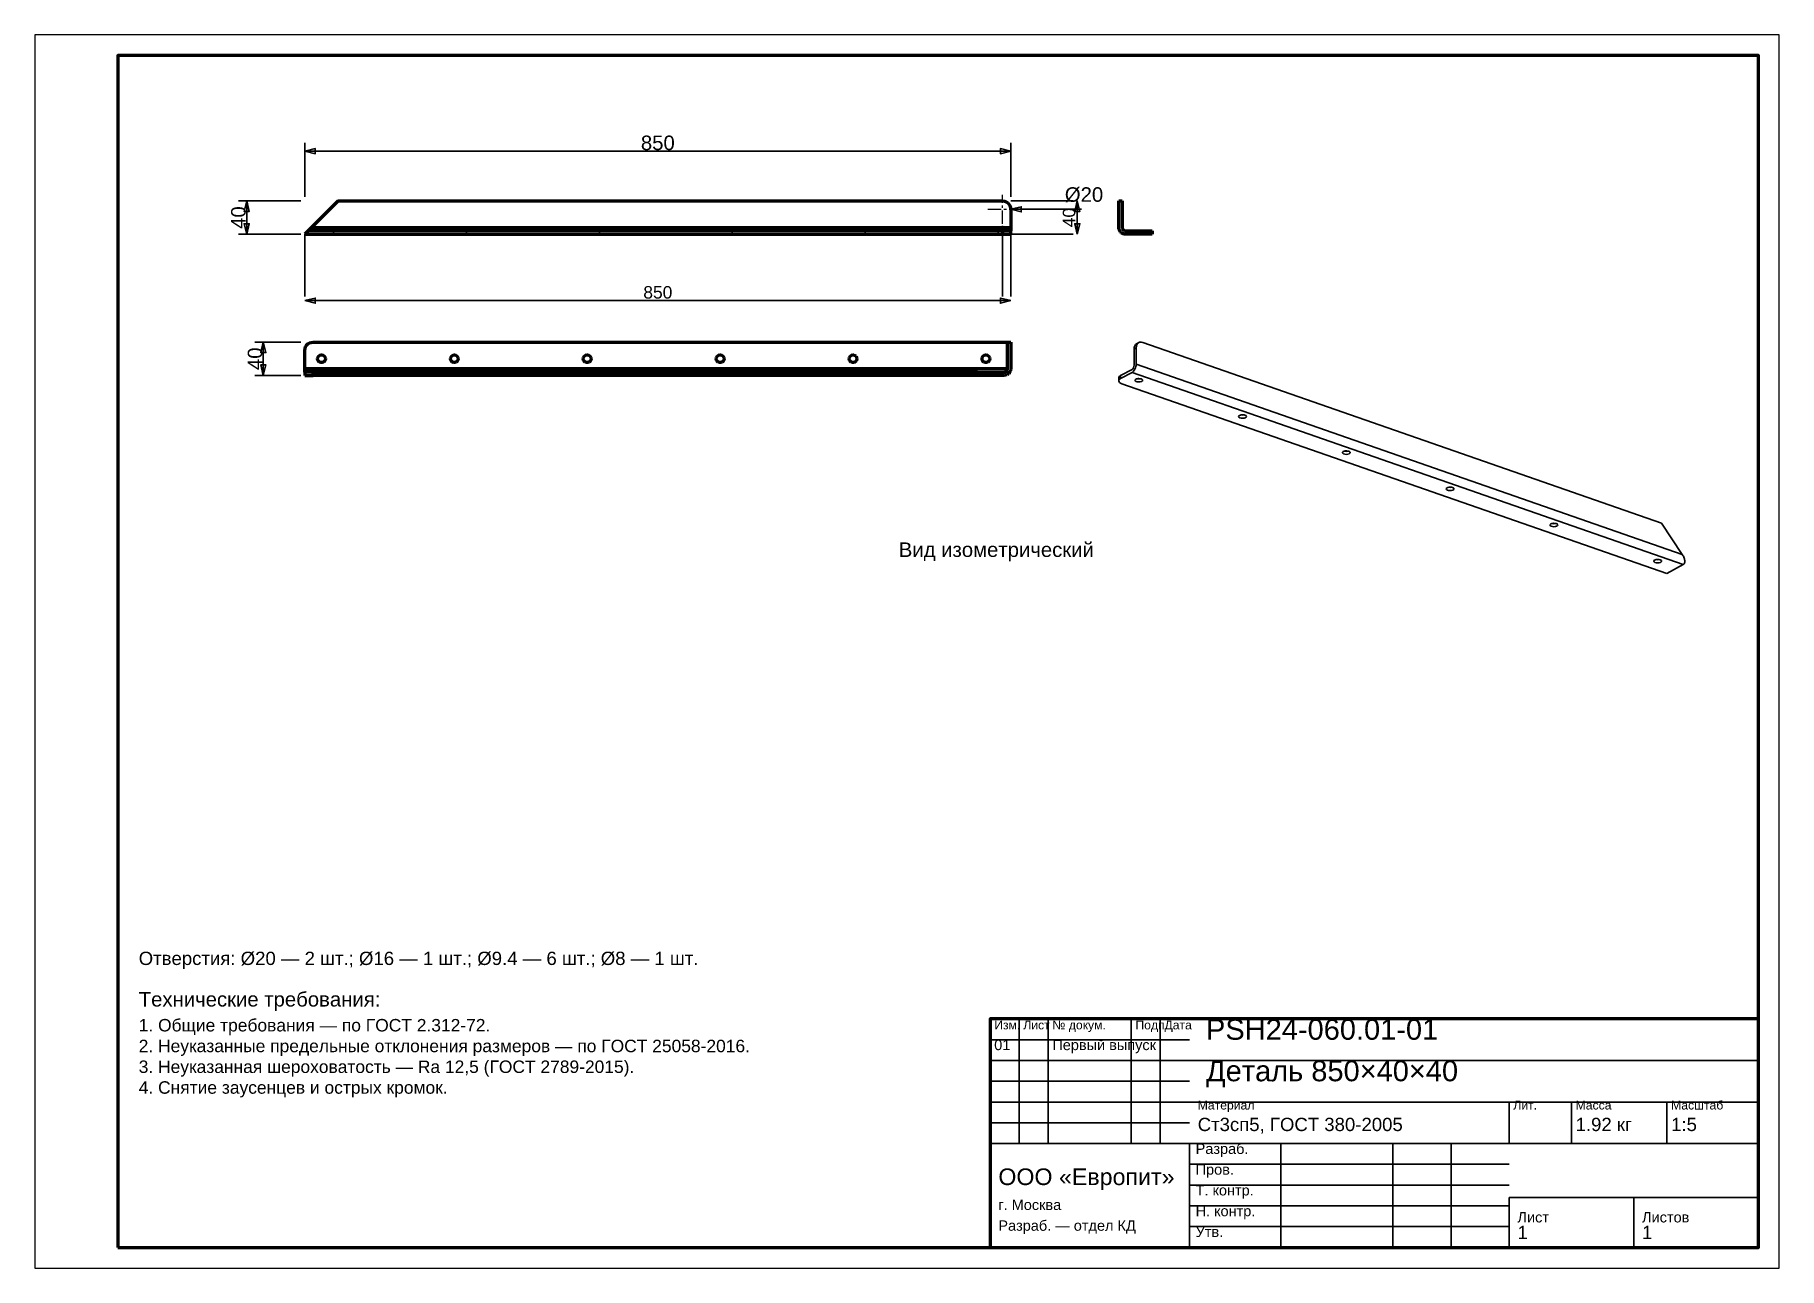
# Model space of a CAD drawing. Header units: millimetres. Extents: x 0 to 420, y 0 to 297.
import ezdxf
from ezdxf.enums import TextEntityAlignment as Align

# ---------------------------------------------------------------- set-up
doc = ezdxf.new("R2010")
doc.units = ezdxf.units.MM
doc.linetypes.add('CENTER', pattern=[5.08, 3.175, -0.635, 0.635, -0.635])
doc.linetypes.add('DASHED', pattern=[1.524, 1.27, -0.254])
doc.styles.add('GOST', font='Arial')

msp = doc.modelspace()

# ---------------------------------------------------------------- texts
at = {"color": 7, "style": 'GOST'}
for height, p in [(3.5, (150, 271)), (3, (150, 235))]:
    msp.add_text('850', height=height, dxfattribs=at).set_placement(p, align=Align.MIDDLE)
msp.add_text('Ø20', height=3.5, dxfattribs=at).set_placement((248, 256.8))
for height, p in [(3.5, (49, 253)), (3, (249, 253)), (3.5, (53, 219))]:
    msp.add_text('40', height=height, rotation=90, dxfattribs=at).set_placement(p, align=Align.MIDDLE)
at = {"color": 3, "style": 'GOST'}
msp.add_text('Вид изометрический', height=3.5, dxfattribs=at).set_placement((255, 171.27), align=Align.RIGHT)
at = {"color": 6, "style": 'GOST'}
msp.add_text('Отверстия: Ø20 — 2 шт.; Ø16 — 1 шт.; Ø9.4 — 6 шт.; Ø8 — 1 шт.', height=3.2, dxfattribs=at).set_placement((25, 73))
at = {"color": 3, "style": 'GOST'}
for s, height, p in [('Технические требования:', 3.5, (25, 63)), ('1. Общие требования — по ГОСТ 2.312-72.', 3, (25, 57)), ('Изм.', 2.1, (231, 57.5)), ('Лист', 2.1, (238, 57.5)), ('№ докум.', 2.1, (245, 57.5)), ('Подп.', 2.1, (265, 57.5)), ('Дата', 2.1, (272, 57.5)), ('PSH24-060.01-01', 5, (282, 55)), ('2. Неуказанные предельные отклонения размеров — по ГОСТ 25058-2016.', 3, (25, 52)), ('01', 2.5, (231, 52.5)), ('Первый выпуск', 2.5, (245, 52.5)), ('3. Неуказанная шероховатость — Ra 12,5 (ГОСТ 2789-2015).', 3, (25, 47)), ('Деталь 850×40×40', 5, (282, 45)), ('4. Снятие заусенцев и острых кромок.', 3, (25, 42)), ('Материал', 2.1, (280, 38.2)), ('Лит.', 2.1, (356, 38.2)), ('Масса', 2.1, (371, 38.2)), ('Масштаб', 2.1, (394, 38.2)), ('Ст3сп5, ГОСТ 380-2005', 3.2, (280, 33)), ('1.92 кг', 3.2, (371, 33)), ('1:5', 3.2, (394, 33)), ('Разраб.', 2.5, (279.5, 27.5)), ('ООО «Европит»', 4, (232, 20)), ('Пров.', 2.5, (279.5, 22.5)), ('Т. контр.', 2.5, (279.5, 17.5)), ('г. Москва', 2.5, (232, 14)), ('Н. контр.', 2.5, (279.5, 12.5)), ('Лист', 2.5, (357, 11)), ('Листов', 2.5, (387, 11)), ('Разраб. — отдел КД', 2.5, (232, 9)), ('Утв.', 2.5, (279.5, 7.5)), ('1', 3.2, (357, 7)), ('1', 3.2, (387, 7))]:
    msp.add_text(s, height=height, dxfattribs=at).set_placement(p)

# ---------------------------------------------------------------- linework, layer by layer
at = {"color": 7, "lineweight": 35}
for p, q in [((65, 258), (65, 271)), ((65, 269), (235, 269)), ((235, 258), (235, 271)), ((64, 257), (49, 257)), ((51, 249), (51, 257)), ((235, 257), (250, 257)), ((250, 257), (249, 257)), ((251, 249), (251, 257)), ((235, 255), (247, 255)), ((237, 255), (250, 255)), ((247, 255), (252, 255)), ((64, 249), (49, 249)), ((65, 249), (65, 234)), ((233, 251), (233, 234)), ((235, 249), (235, 234)), ((235, 249), (250, 249)), ((250, 249), (249, 249)), ((65, 234), (65, 235)), ((65, 233), (235, 233)), ((235, 234), (235, 235)), ((64, 223), (53, 223)), ((55, 215), (55, 223)), ((64, 215), (53, 215)), ((237, 30), (237, 60)), ((244, 30), (244, 60)), ((264, 30), (264, 60)), ((271, 30), (271, 60)), ((230, 55), (278, 55)), ((230, 50), (278, 50)), ((278, 50), (415, 50)), ((230, 45), (278, 45)), ((230, 40), (278, 40)), ((278, 40), (415, 40)), ((355, 30), (355, 40)), ((370, 30), (370, 40)), ((393, 30), (393, 40)), ((230, 35), (278, 35)), ((230, 30), (278, 30)), ((278, 30), (415, 30)), ((300, 5), (300, 30)), ((327, 5), (327, 30)), ((341, 5), (341, 30)), ((278, 25), (355, 25)), ((278, 20), (355, 20)), ((355, 17), (415, 17)), ((278, 15), (355, 15)), ((278, 10), (355, 10))]:
    msp.add_line(p, q, dxfattribs=at)
at = {"color": 1, "lineweight": 70}
for p, q in [((73, 257), (66.6, 250.6)), ((73, 257), (233, 257)), ((233, 257), (233.45, 256.95)), ((233.45, 256.95), (233.87, 256.8)), ((233.87, 256.8), (234.25, 256.56)), ((234.25, 256.56), (234.56, 256.25)), ((234.56, 256.25), (234.8, 255.87)), ((261, 257), (261.8, 257)), ((261, 250.6), (261, 257)), ((261.8, 257), (261.8, 250.6)), ((234.8, 255.87), (234.95, 255.45)), ((234.95, 255.45), (235, 255)), ((235, 255), (235, 250.6)), ((65.8, 249.8), (65, 249)), ((65, 249), (233, 249)), ((65.8, 249.8), (65.85, 249.85)), ((65.81, 249.81), (65.8, 249.8)), ((233, 249.8), (65.8, 249.8)), ((65.82, 249.82), (65.81, 249.81)), ((65.84, 249.84), (65.82, 249.82)), ((65.88, 249.88), (65.84, 249.84)), ((65.85, 249.85), (65.91, 249.91)), ((65.92, 249.92), (65.88, 249.88)), ((65.91, 249.91), (65.96, 249.96)), ((65.97, 249.97), (65.92, 249.92)), ((65.96, 249.96), (66.02, 250.02)), ((66.03, 250.03), (65.97, 249.97)), ((66.02, 250.02), (66.07, 250.07)), ((66.1, 250.1), (66.03, 250.03)), ((66.07, 250.07), (66.13, 250.13)), ((66.17, 250.17), (66.1, 250.1)), ((66.13, 250.13), (66.19, 250.19)), ((66.25, 250.25), (66.17, 250.17)), ((66.19, 250.19), (66.24, 250.24)), ((66.24, 250.24), (66.3, 250.3)), ((66.34, 250.34), (66.25, 250.25)), ((66.3, 250.3), (66.36, 250.36)), ((66.42, 250.42), (66.34, 250.34)), ((66.36, 250.36), (66.42, 250.42)), ((66.51, 250.51), (66.42, 250.42)), ((66.42, 250.42), (66.48, 250.48)), ((66.48, 250.48), (66.54, 250.54)), ((66.6, 250.6), (66.51, 250.51)), ((66.54, 250.54), (66.6, 250.6)), ((66.6, 250.6), (235, 250.6)), ((233.22, 249.8), (233, 249.8)), ((233, 249.8), (233, 249)), ((233, 249), (233.22, 249)), ((233.45, 249.8), (233.22, 249.8)), ((233.22, 249), (233.45, 249)), ((233.66, 249.8), (233.45, 249.8)), ((233.45, 249), (233.66, 249)), ((233.87, 249.8), (233.66, 249.8)), ((233.66, 249), (233.87, 249)), ((234.06, 249.8), (233.87, 249.8)), ((233.87, 249), (234.06, 249)), ((234.25, 249.8), (234.06, 249.8)), ((234.06, 249), (234.25, 249)), ((234.41, 249.8), (234.25, 249.8)), ((234.25, 249), (234.41, 249)), ((234.56, 249.8), (234.41, 249.8)), ((234.41, 249), (234.56, 249)), ((234.69, 249.8), (234.56, 249.8)), ((234.56, 249), (234.69, 249)), ((234.8, 249.8), (234.69, 249.8)), ((234.69, 249), (234.8, 249)), ((234.89, 249.8), (234.8, 249.8)), ((234.8, 249), (234.89, 249)), ((234.95, 249.8), (234.89, 249.8)), ((234.89, 249), (234.95, 249)), ((234.99, 249.8), (234.95, 249.8)), ((234.95, 249), (234.99, 249)), ((235, 249.8), (234.99, 249.8)), ((234.99, 249), (235, 249)), ((235, 250.6), (235, 250.51)), ((235, 250.51), (235, 250.42)), ((235, 250.42), (235, 250.34)), ((235, 250.34), (235, 250.25)), ((235, 250.25), (235, 250.17)), ((235, 250.17), (235, 250.1)), ((235, 250.1), (235, 250.03)), ((235, 250.03), (235, 249.97)), ((235, 249.97), (235, 249.92)), ((235, 249.92), (235, 249.88)), ((235, 249.88), (235, 249.84)), ((235, 249.84), (235, 249.82)), ((235, 249.82), (235, 249.81)), ((235, 249.81), (235, 249.8)), ((235, 249), (235, 249.8)), ((261.01, 250.42), (261, 250.6)), ((261.04, 250.24), (261.01, 250.42)), ((261.09, 250.07), (261.04, 250.24)), ((261.16, 249.91), (261.09, 250.07)), ((261.25, 249.75), (261.16, 249.91)), ((261.35, 249.6), (261.25, 249.75)), ((261.47, 249.47), (261.35, 249.6)), ((261.6, 249.35), (261.47, 249.47)), ((261.75, 249.25), (261.6, 249.35)), ((261.91, 249.16), (261.75, 249.25)), ((261.8, 250.6), (261.81, 250.51)), ((261.81, 250.51), (261.82, 250.42)), ((261.82, 250.42), (261.84, 250.34)), ((261.84, 250.34), (261.88, 250.25)), ((261.88, 250.25), (261.92, 250.17)), ((262.07, 249.09), (261.91, 249.16)), ((261.92, 250.17), (261.97, 250.1)), ((261.97, 250.1), (262.03, 250.03)), ((262.03, 250.03), (262.1, 249.97)), ((262.24, 249.04), (262.07, 249.09)), ((262.1, 249.97), (262.17, 249.92)), ((262.17, 249.92), (262.25, 249.88)), ((262.42, 249.01), (262.24, 249.04)), ((262.25, 249.88), (262.34, 249.84)), ((262.34, 249.84), (262.42, 249.82)), ((262.42, 249.82), (262.51, 249.81)), ((262.6, 249), (262.42, 249.01)), ((262.51, 249.81), (262.6, 249.8)), ((262.6, 249.8), (269, 249.8)), ((269, 249), (262.6, 249)), ((269, 249.8), (269, 249)), ((65.75, 222.56), (66.13, 222.8)), ((66.13, 222.8), (66.55, 222.95)), ((66.55, 222.95), (67, 223)), ((67, 223), (234.2, 223)), ((234.2, 223), (235, 223)), ((234.2, 216.6), (234.2, 223)), ((235, 223), (235, 216.6)), ((65, 221), (65.05, 221.45)), ((65, 216.6), (65, 221)), ((65.05, 221.45), (65.2, 221.87)), ((65.2, 221.87), (65.44, 222.25)), ((65.44, 222.25), (65.75, 222.56)), ((68.06, 219), (68.12, 219.32)), ((68.12, 218.68), (68.06, 219)), ((68.12, 219.32), (68.28, 219.6)), ((68.28, 218.4), (68.12, 218.68)), ((68.28, 219.6), (68.53, 219.81)), ((68.53, 219.81), (68.84, 219.93)), ((68.84, 219.93), (69.16, 219.93)), ((69.16, 219.93), (69.47, 219.81)), ((69.47, 219.81), (69.72, 219.6)), ((69.72, 219.6), (69.88, 219.32)), ((69.88, 218.68), (69.72, 218.4)), ((69.88, 219.32), (69.94, 219)), ((69.94, 219), (69.88, 218.68)), ((100.06, 219), (100.12, 219.32)), ((100.12, 218.68), (100.06, 219)), ((100.12, 219.32), (100.28, 219.6)), ((100.28, 218.4), (100.12, 218.68)), ((100.28, 219.6), (100.53, 219.81)), ((100.53, 219.81), (100.84, 219.93)), ((100.84, 219.93), (101.16, 219.93)), ((101.16, 219.93), (101.47, 219.81)), ((101.47, 219.81), (101.72, 219.6)), ((101.72, 219.6), (101.88, 219.32)), ((101.88, 218.68), (101.72, 218.4)), ((101.88, 219.32), (101.94, 219)), ((101.94, 219), (101.88, 218.68)), ((132.06, 219), (132.12, 219.32)), ((132.12, 218.68), (132.06, 219)), ((132.12, 219.32), (132.28, 219.6)), ((132.28, 218.4), (132.12, 218.68)), ((132.28, 219.6), (132.53, 219.81)), ((132.53, 219.81), (132.84, 219.93)), ((132.84, 219.93), (133.16, 219.93)), ((133.16, 219.93), (133.47, 219.81)), ((133.47, 219.81), (133.72, 219.6)), ((133.72, 219.6), (133.88, 219.32)), ((133.88, 218.68), (133.72, 218.4)), ((133.88, 219.32), (133.94, 219)), ((133.94, 219), (133.88, 218.68)), ((164.06, 219), (164.12, 219.32)), ((164.12, 218.68), (164.06, 219)), ((164.12, 219.32), (164.28, 219.6)), ((164.28, 218.4), (164.12, 218.68)), ((164.28, 219.6), (164.53, 219.81)), ((164.53, 219.81), (164.84, 219.93)), ((164.84, 219.93), (165.16, 219.93)), ((165.16, 219.93), (165.47, 219.81)), ((165.47, 219.81), (165.72, 219.6)), ((165.72, 219.6), (165.88, 219.32)), ((165.88, 218.68), (165.72, 218.4)), ((165.88, 219.32), (165.94, 219)), ((165.94, 219), (165.88, 218.68)), ((196.06, 219), (196.12, 219.32)), ((196.12, 218.68), (196.06, 219)), ((196.12, 219.32), (196.28, 219.6)), ((196.28, 218.4), (196.12, 218.68)), ((196.28, 219.6), (196.53, 219.81)), ((196.53, 219.81), (196.84, 219.93)), ((196.84, 219.93), (197.16, 219.93)), ((197.16, 219.93), (197.47, 219.81)), ((197.47, 219.81), (197.72, 219.6)), ((197.72, 219.6), (197.88, 219.32)), ((197.88, 218.68), (197.72, 218.4)), ((197.88, 219.32), (197.94, 219)), ((197.94, 219), (197.88, 218.68)), ((228.06, 219), (228.12, 219.32)), ((228.12, 218.68), (228.06, 219)), ((228.12, 219.32), (228.28, 219.6)), ((228.28, 218.4), (228.12, 218.68)), ((228.28, 219.6), (228.53, 219.81)), ((228.53, 219.81), (228.84, 219.93)), ((228.84, 219.93), (229.16, 219.93)), ((229.16, 219.93), (229.47, 219.81)), ((229.47, 219.81), (229.72, 219.6)), ((229.72, 219.6), (229.88, 219.32)), ((229.88, 218.68), (229.72, 218.4)), ((229.88, 219.32), (229.94, 219)), ((229.94, 219), (229.88, 218.68)), ((65, 216.51), (65, 216.6)), ((234.2, 216.6), (65, 216.6)), ((65, 216.42), (65, 216.51)), ((65, 216.34), (65, 216.42)), ((65, 216.25), (65, 216.34)), ((65, 216.17), (65, 216.25)), ((65, 216.1), (65, 216.17)), ((65, 216.03), (65, 216.1)), ((65, 215.97), (65, 216.03)), ((65, 215.92), (65, 215.97)), ((65, 215.88), (65, 215.92)), ((65, 215.84), (65, 215.88)), ((65, 215.82), (65, 215.84)), ((65, 215.81), (65, 215.82)), ((65, 215.8), (65, 215.81)), ((65.01, 215.8), (65, 215.8)), ((65, 215.8), (65, 215)), ((65, 215), (65.01, 215)), ((65.05, 215.8), (65.01, 215.8)), ((65.01, 215), (65.05, 215)), ((65.11, 215.8), (65.05, 215.8)), ((65.05, 215), (65.11, 215)), ((65.2, 215.8), (65.11, 215.8)), ((65.11, 215), (65.2, 215)), ((65.31, 215.8), (65.2, 215.8)), ((65.2, 215), (65.31, 215)), ((65.44, 215.8), (65.31, 215.8)), ((65.31, 215), (65.44, 215)), ((65.59, 215.8), (65.44, 215.8)), ((65.44, 215), (65.59, 215)), ((65.75, 215.8), (65.59, 215.8)), ((65.59, 215), (65.75, 215)), ((65.94, 215.8), (65.75, 215.8)), ((65.75, 215), (65.94, 215)), ((66.13, 215.8), (65.94, 215.8)), ((65.94, 215), (66.13, 215)), ((66.34, 215.8), (66.13, 215.8)), ((66.13, 215), (66.34, 215)), ((66.55, 215.8), (66.34, 215.8)), ((66.34, 215), (66.55, 215)), ((66.78, 215.8), (66.55, 215.8)), ((66.55, 215), (66.78, 215)), ((67, 215.8), (66.78, 215.8)), ((66.78, 215), (67, 215)), ((227, 215.8), (67, 215.8)), ((67, 215), (67, 215.8)), ((227, 215), (67, 215)), ((68.53, 218.19), (68.28, 218.4)), ((68.84, 218.07), (68.53, 218.19)), ((69.16, 218.07), (68.84, 218.07)), ((69.47, 218.19), (69.16, 218.07)), ((69.72, 218.4), (69.47, 218.19)), ((100.53, 218.19), (100.28, 218.4)), ((100.84, 218.07), (100.53, 218.19)), ((101.16, 218.07), (100.84, 218.07)), ((101.47, 218.19), (101.16, 218.07)), ((101.72, 218.4), (101.47, 218.19)), ((132.53, 218.19), (132.28, 218.4)), ((132.84, 218.07), (132.53, 218.19)), ((133.16, 218.07), (132.84, 218.07)), ((133.47, 218.19), (133.16, 218.07)), ((133.72, 218.4), (133.47, 218.19)), ((164.53, 218.19), (164.28, 218.4)), ((164.84, 218.07), (164.53, 218.19)), ((165.16, 218.07), (164.84, 218.07)), ((165.47, 218.19), (165.16, 218.07)), ((165.72, 218.4), (165.47, 218.19)), ((196.53, 218.19), (196.28, 218.4)), ((196.84, 218.07), (196.53, 218.19)), ((197.16, 218.07), (196.84, 218.07)), ((197.47, 218.19), (197.16, 218.07)), ((197.72, 218.4), (197.47, 218.19)), ((227, 215), (227, 215.8)), ((227, 215.8), (233.4, 215.8)), ((233.4, 215), (227, 215)), ((228.53, 218.19), (228.28, 218.4)), ((228.84, 218.07), (228.53, 218.19)), ((229.16, 218.07), (228.84, 218.07)), ((229.47, 218.19), (229.16, 218.07)), ((229.72, 218.4), (229.47, 218.19)), ((233.4, 215.8), (233.49, 215.81)), ((233.58, 215.01), (233.4, 215)), ((233.49, 215.81), (233.58, 215.82)), ((233.58, 215.82), (233.66, 215.84)), ((233.76, 215.04), (233.58, 215.01)), ((233.66, 215.84), (233.75, 215.88)), ((233.75, 215.88), (233.83, 215.92)), ((233.93, 215.09), (233.76, 215.04)), ((233.83, 215.92), (233.9, 215.97)), ((233.9, 215.97), (233.97, 216.03)), ((234.09, 215.16), (233.93, 215.09)), ((233.97, 216.03), (234.03, 216.1)), ((234.03, 216.1), (234.08, 216.17)), ((234.08, 216.17), (234.12, 216.25)), ((234.25, 215.25), (234.09, 215.16)), ((234.12, 216.25), (234.16, 216.34)), ((234.16, 216.34), (234.18, 216.42)), ((234.18, 216.42), (234.19, 216.51)), ((234.19, 216.51), (234.2, 216.6)), ((234.4, 215.35), (234.25, 215.25)), ((234.53, 215.47), (234.4, 215.35)), ((234.65, 215.6), (234.53, 215.47)), ((234.75, 215.75), (234.65, 215.6)), ((234.84, 215.91), (234.75, 215.75)), ((234.91, 216.07), (234.84, 215.91)), ((234.96, 216.24), (234.91, 216.07)), ((234.99, 216.42), (234.96, 216.24)), ((235, 216.6), (234.99, 216.42))]:
    msp.add_line(p, q, dxfattribs=at)
at = {"color": 5, "linetype": 'DASHED', "lineweight": 35}
for p, q in [((66.6, 250.6), (73, 257)), ((73, 257), (233, 257)), ((233.45, 256.95), (233, 257)), ((233.87, 256.8), (233.45, 256.95)), ((234.25, 256.56), (233.87, 256.8)), ((234.56, 256.25), (234.25, 256.56)), ((234.8, 255.87), (234.56, 256.25)), ((261, 257), (261.8, 257)), ((261, 256.99), (261, 257)), ((261, 256.95), (261, 256.99)), ((261, 256.89), (261, 256.95)), ((261, 256.8), (261, 256.89)), ((261, 256.69), (261, 256.8)), ((261, 256.56), (261, 256.69)), ((261, 256.41), (261, 256.56)), ((261, 256.25), (261, 256.41)), ((261, 256.06), (261, 256.25)), ((261.8, 257), (261.8, 256.99)), ((261.8, 256.99), (261.8, 256.95)), ((261.8, 256.95), (261.8, 256.89)), ((261.8, 256.89), (261.8, 256.8)), ((261.8, 256.8), (261.8, 256.69)), ((261.8, 256.69), (261.8, 256.56)), ((261.8, 256.56), (261.8, 256.41)), ((261.8, 256.41), (261.8, 256.25)), ((261.8, 256.25), (261.8, 256.06)), ((234.95, 255.45), (234.8, 255.87)), ((235, 255), (234.95, 255.45)), ((235, 250.6), (235, 255)), ((261, 255.87), (261, 256.06)), ((261, 255.66), (261, 255.87)), ((261, 255.45), (261, 255.66)), ((261, 255.22), (261, 255.45)), ((261, 255), (261, 255.22)), ((261, 250.6), (261, 255)), ((261.8, 256.06), (261.8, 255.87)), ((261.8, 255.87), (261.8, 255.66)), ((261.8, 255.66), (261.8, 255.45)), ((261.8, 255.45), (261.8, 255.22)), ((261.8, 255.22), (261.8, 255)), ((261.8, 255), (261.8, 250.6)), ((65, 249), (65.02, 249.02)), ((65, 249), (65, 249)), ((235, 249), (65, 249)), ((65.02, 249.02), (65.04, 249.04)), ((65.04, 249.04), (65.07, 249.07)), ((65.07, 249.07), (65.11, 249.11)), ((65.11, 249.11), (65.16, 249.16)), ((65.16, 249.16), (65.21, 249.21)), ((65.21, 249.21), (65.28, 249.28)), ((65.28, 249.28), (65.35, 249.35)), ((65.35, 249.35), (65.43, 249.43)), ((65.43, 249.43), (65.51, 249.51)), ((65.51, 249.51), (65.6, 249.6)), ((65.6, 249.6), (65.7, 249.7)), ((65.7, 249.7), (65.8, 249.8)), ((65.8, 249.8), (235, 249.8)), ((70.08, 249.8), (70.06, 249.8)), ((70.06, 249.8), (70.08, 249.8)), ((70.08, 249), (70.06, 249)), ((70.06, 249), (70.08, 249)), ((70.15, 249.8), (70.08, 249.8)), ((70.08, 249.8), (70.15, 249.8)), ((70.15, 249), (70.08, 249)), ((70.08, 249), (70.15, 249)), ((70.27, 249.8), (70.15, 249.8)), ((70.15, 249.8), (70.27, 249.8)), ((70.27, 249), (70.15, 249)), ((70.15, 249), (70.27, 249)), ((70.41, 249.8), (70.27, 249.8)), ((70.27, 249.8), (70.41, 249.8)), ((70.41, 249), (70.27, 249)), ((70.27, 249), (70.41, 249)), ((70.59, 249.8), (70.41, 249.8)), ((70.41, 249.8), (70.59, 249.8)), ((70.59, 249), (70.41, 249)), ((70.41, 249), (70.59, 249)), ((70.79, 249.8), (70.59, 249.8)), ((70.59, 249.8), (70.79, 249.8)), ((70.79, 249), (70.59, 249)), ((70.59, 249), (70.79, 249)), ((71, 249.8), (70.79, 249.8)), ((70.79, 249.8), (71, 249.8)), ((71, 249), (70.79, 249)), ((70.79, 249), (71, 249)), ((71.21, 249.8), (71, 249.8)), ((71, 249.8), (71.21, 249.8)), ((71.21, 249), (71, 249)), ((71, 249), (71.21, 249)), ((71.41, 249.8), (71.21, 249.8)), ((71.21, 249.8), (71.41, 249.8)), ((71.41, 249), (71.21, 249)), ((71.21, 249), (71.41, 249)), ((71.59, 249.8), (71.41, 249.8)), ((71.41, 249.8), (71.59, 249.8)), ((71.59, 249), (71.41, 249)), ((71.41, 249), (71.59, 249)), ((71.73, 249.8), (71.59, 249.8)), ((71.59, 249.8), (71.73, 249.8)), ((71.73, 249), (71.59, 249)), ((71.59, 249), (71.73, 249)), ((71.85, 249.8), (71.73, 249.8)), ((71.73, 249.8), (71.85, 249.8)), ((71.85, 249), (71.73, 249)), ((71.73, 249), (71.85, 249)), ((71.92, 249.8), (71.85, 249.8)), ((71.85, 249.8), (71.92, 249.8)), ((71.92, 249), (71.85, 249)), ((71.85, 249), (71.92, 249)), ((71.94, 249.8), (71.92, 249.8)), ((71.92, 249.8), (71.94, 249.8)), ((71.94, 249), (71.92, 249)), ((71.92, 249), (71.94, 249)), ((71.94, 249.8), (71.94, 249)), ((102.08, 249.8), (102.06, 249.8)), ((102.06, 249.8), (102.08, 249.8)), ((102.08, 249), (102.06, 249)), ((102.06, 249), (102.08, 249)), ((102.15, 249.8), (102.08, 249.8)), ((102.08, 249.8), (102.15, 249.8)), ((102.15, 249), (102.08, 249)), ((102.08, 249), (102.15, 249)), ((102.27, 249.8), (102.15, 249.8)), ((102.15, 249.8), (102.27, 249.8)), ((102.27, 249), (102.15, 249)), ((102.15, 249), (102.27, 249)), ((102.41, 249.8), (102.27, 249.8)), ((102.27, 249.8), (102.41, 249.8)), ((102.41, 249), (102.27, 249)), ((102.27, 249), (102.41, 249)), ((102.59, 249.8), (102.41, 249.8)), ((102.41, 249.8), (102.59, 249.8)), ((102.59, 249), (102.41, 249)), ((102.41, 249), (102.59, 249)), ((102.79, 249.8), (102.59, 249.8)), ((102.59, 249.8), (102.79, 249.8)), ((102.79, 249), (102.59, 249)), ((102.59, 249), (102.79, 249)), ((103, 249.8), (102.79, 249.8)), ((102.79, 249.8), (103, 249.8)), ((103, 249), (102.79, 249)), ((102.79, 249), (103, 249)), ((103.21, 249.8), (103, 249.8)), ((103, 249.8), (103.21, 249.8)), ((103.21, 249), (103, 249)), ((103, 249), (103.21, 249)), ((103.41, 249.8), (103.21, 249.8)), ((103.21, 249.8), (103.41, 249.8)), ((103.41, 249), (103.21, 249)), ((103.21, 249), (103.41, 249)), ((103.59, 249.8), (103.41, 249.8)), ((103.41, 249.8), (103.59, 249.8)), ((103.59, 249), (103.41, 249)), ((103.41, 249), (103.59, 249)), ((103.73, 249.8), (103.59, 249.8)), ((103.59, 249.8), (103.73, 249.8)), ((103.73, 249), (103.59, 249)), ((103.59, 249), (103.73, 249)), ((103.85, 249.8), (103.73, 249.8)), ((103.73, 249.8), (103.85, 249.8)), ((103.85, 249), (103.73, 249)), ((103.73, 249), (103.85, 249)), ((103.92, 249.8), (103.85, 249.8)), ((103.85, 249.8), (103.92, 249.8)), ((103.92, 249), (103.85, 249)), ((103.85, 249), (103.92, 249)), ((103.94, 249.8), (103.92, 249.8)), ((103.92, 249.8), (103.94, 249.8)), ((103.94, 249), (103.92, 249)), ((103.92, 249), (103.94, 249)), ((103.94, 249.8), (103.94, 249)), ((134.08, 249.8), (134.06, 249.8)), ((134.06, 249.8), (134.08, 249.8)), ((134.08, 249), (134.06, 249)), ((134.06, 249), (134.08, 249)), ((134.15, 249.8), (134.08, 249.8)), ((134.08, 249.8), (134.15, 249.8)), ((134.15, 249), (134.08, 249)), ((134.08, 249), (134.15, 249)), ((134.27, 249.8), (134.15, 249.8)), ((134.15, 249.8), (134.27, 249.8)), ((134.27, 249), (134.15, 249)), ((134.15, 249), (134.27, 249)), ((134.41, 249.8), (134.27, 249.8)), ((134.27, 249.8), (134.41, 249.8)), ((134.41, 249), (134.27, 249)), ((134.27, 249), (134.41, 249)), ((134.59, 249.8), (134.41, 249.8)), ((134.41, 249.8), (134.59, 249.8)), ((134.59, 249), (134.41, 249)), ((134.41, 249), (134.59, 249)), ((134.79, 249.8), (134.59, 249.8)), ((134.59, 249.8), (134.79, 249.8)), ((134.79, 249), (134.59, 249)), ((134.59, 249), (134.79, 249)), ((135, 249.8), (134.79, 249.8)), ((134.79, 249.8), (135, 249.8)), ((135, 249), (134.79, 249)), ((134.79, 249), (135, 249)), ((135.21, 249.8), (135, 249.8)), ((135, 249.8), (135.21, 249.8)), ((135.21, 249), (135, 249)), ((135, 249), (135.21, 249)), ((135.41, 249.8), (135.21, 249.8)), ((135.21, 249.8), (135.41, 249.8)), ((135.41, 249), (135.21, 249)), ((135.21, 249), (135.41, 249)), ((135.59, 249.8), (135.41, 249.8)), ((135.41, 249.8), (135.59, 249.8)), ((135.59, 249), (135.41, 249)), ((135.41, 249), (135.59, 249)), ((135.73, 249.8), (135.59, 249.8)), ((135.59, 249.8), (135.73, 249.8)), ((135.73, 249), (135.59, 249)), ((135.59, 249), (135.73, 249)), ((135.85, 249.8), (135.73, 249.8)), ((135.73, 249.8), (135.85, 249.8)), ((135.85, 249), (135.73, 249)), ((135.73, 249), (135.85, 249)), ((135.92, 249.8), (135.85, 249.8)), ((135.85, 249.8), (135.92, 249.8)), ((135.92, 249), (135.85, 249)), ((135.85, 249), (135.92, 249)), ((135.94, 249.8), (135.92, 249.8)), ((135.92, 249.8), (135.94, 249.8)), ((135.94, 249), (135.92, 249)), ((135.92, 249), (135.94, 249)), ((135.94, 249.8), (135.94, 249)), ((166.08, 249.8), (166.06, 249.8)), ((166.06, 249.8), (166.08, 249.8)), ((166.08, 249), (166.06, 249)), ((166.06, 249), (166.08, 249)), ((166.15, 249.8), (166.08, 249.8)), ((166.08, 249.8), (166.15, 249.8)), ((166.15, 249), (166.08, 249)), ((166.08, 249), (166.15, 249)), ((166.27, 249.8), (166.15, 249.8)), ((166.15, 249.8), (166.27, 249.8)), ((166.27, 249), (166.15, 249)), ((166.15, 249), (166.27, 249)), ((166.41, 249.8), (166.27, 249.8)), ((166.27, 249.8), (166.41, 249.8)), ((166.41, 249), (166.27, 249)), ((166.27, 249), (166.41, 249)), ((166.59, 249.8), (166.41, 249.8)), ((166.41, 249.8), (166.59, 249.8)), ((166.59, 249), (166.41, 249)), ((166.41, 249), (166.59, 249)), ((166.79, 249.8), (166.59, 249.8)), ((166.59, 249.8), (166.79, 249.8)), ((166.79, 249), (166.59, 249)), ((166.59, 249), (166.79, 249)), ((167, 249.8), (166.79, 249.8)), ((166.79, 249.8), (167, 249.8)), ((167, 249), (166.79, 249)), ((166.79, 249), (167, 249)), ((167.21, 249.8), (167, 249.8)), ((167, 249.8), (167.21, 249.8)), ((167.21, 249), (167, 249)), ((167, 249), (167.21, 249)), ((167.41, 249.8), (167.21, 249.8)), ((167.21, 249.8), (167.41, 249.8)), ((167.41, 249), (167.21, 249)), ((167.21, 249), (167.41, 249)), ((167.59, 249.8), (167.41, 249.8)), ((167.41, 249.8), (167.59, 249.8)), ((167.59, 249), (167.41, 249)), ((167.41, 249), (167.59, 249)), ((167.73, 249.8), (167.59, 249.8)), ((167.59, 249.8), (167.73, 249.8)), ((167.73, 249), (167.59, 249)), ((167.59, 249), (167.73, 249)), ((167.85, 249.8), (167.73, 249.8)), ((167.73, 249.8), (167.85, 249.8)), ((167.85, 249), (167.73, 249)), ((167.73, 249), (167.85, 249)), ((167.92, 249.8), (167.85, 249.8)), ((167.85, 249.8), (167.92, 249.8)), ((167.92, 249), (167.85, 249)), ((167.85, 249), (167.92, 249)), ((167.94, 249.8), (167.92, 249.8)), ((167.92, 249.8), (167.94, 249.8)), ((167.94, 249), (167.92, 249)), ((167.92, 249), (167.94, 249)), ((167.94, 249.8), (167.94, 249)), ((198.08, 249.8), (198.06, 249.8)), ((198.06, 249.8), (198.08, 249.8)), ((198.08, 249), (198.06, 249)), ((198.06, 249), (198.08, 249)), ((198.15, 249.8), (198.08, 249.8)), ((198.08, 249.8), (198.15, 249.8)), ((198.15, 249), (198.08, 249)), ((198.08, 249), (198.15, 249)), ((198.27, 249.8), (198.15, 249.8)), ((198.15, 249.8), (198.27, 249.8)), ((198.27, 249), (198.15, 249)), ((198.15, 249), (198.27, 249)), ((198.41, 249.8), (198.27, 249.8)), ((198.27, 249.8), (198.41, 249.8)), ((198.41, 249), (198.27, 249)), ((198.27, 249), (198.41, 249)), ((198.59, 249.8), (198.41, 249.8)), ((198.41, 249.8), (198.59, 249.8)), ((198.59, 249), (198.41, 249)), ((198.41, 249), (198.59, 249)), ((198.79, 249.8), (198.59, 249.8)), ((198.59, 249.8), (198.79, 249.8)), ((198.79, 249), (198.59, 249)), ((198.59, 249), (198.79, 249)), ((199, 249.8), (198.79, 249.8)), ((198.79, 249.8), (199, 249.8)), ((199, 249), (198.79, 249)), ((198.79, 249), (199, 249)), ((199.21, 249.8), (199, 249.8)), ((199, 249.8), (199.21, 249.8)), ((199.21, 249), (199, 249)), ((199, 249), (199.21, 249)), ((199.41, 249.8), (199.21, 249.8)), ((199.21, 249.8), (199.41, 249.8)), ((199.41, 249), (199.21, 249)), ((199.21, 249), (199.41, 249)), ((199.59, 249.8), (199.41, 249.8)), ((199.41, 249.8), (199.59, 249.8)), ((199.59, 249), (199.41, 249)), ((199.41, 249), (199.59, 249)), ((199.73, 249.8), (199.59, 249.8)), ((199.59, 249.8), (199.73, 249.8)), ((199.73, 249), (199.59, 249)), ((199.59, 249), (199.73, 249)), ((199.85, 249.8), (199.73, 249.8)), ((199.73, 249.8), (199.85, 249.8)), ((199.85, 249), (199.73, 249)), ((199.73, 249), (199.85, 249)), ((199.92, 249.8), (199.85, 249.8)), ((199.85, 249.8), (199.92, 249.8)), ((199.92, 249), (199.85, 249)), ((199.85, 249), (199.92, 249)), ((199.94, 249.8), (199.92, 249.8)), ((199.92, 249.8), (199.94, 249.8)), ((199.94, 249), (199.92, 249)), ((199.92, 249), (199.94, 249)), ((199.94, 249.8), (199.94, 249)), ((230.08, 249.8), (230.06, 249.8)), ((230.06, 249.8), (230.08, 249.8)), ((230.08, 249), (230.06, 249)), ((230.06, 249), (230.08, 249)), ((230.15, 249.8), (230.08, 249.8)), ((230.08, 249.8), (230.15, 249.8)), ((230.15, 249), (230.08, 249)), ((230.08, 249), (230.15, 249)), ((230.27, 249.8), (230.15, 249.8)), ((230.15, 249.8), (230.27, 249.8)), ((230.27, 249), (230.15, 249)), ((230.15, 249), (230.27, 249)), ((230.41, 249.8), (230.27, 249.8)), ((230.27, 249.8), (230.41, 249.8)), ((230.41, 249), (230.27, 249)), ((230.27, 249), (230.41, 249)), ((230.59, 249.8), (230.41, 249.8)), ((230.41, 249.8), (230.59, 249.8)), ((230.59, 249), (230.41, 249)), ((230.41, 249), (230.59, 249)), ((230.79, 249.8), (230.59, 249.8)), ((230.59, 249.8), (230.79, 249.8)), ((230.79, 249), (230.59, 249)), ((230.59, 249), (230.79, 249)), ((231, 249.8), (230.79, 249.8)), ((230.79, 249.8), (231, 249.8)), ((231, 249), (230.79, 249)), ((230.79, 249), (231, 249)), ((231.21, 249.8), (231, 249.8)), ((231, 249.8), (231.21, 249.8)), ((231.21, 249), (231, 249)), ((231, 249), (231.21, 249)), ((231.41, 249.8), (231.21, 249.8)), ((231.21, 249.8), (231.41, 249.8)), ((231.41, 249), (231.21, 249)), ((231.21, 249), (231.41, 249)), ((231.59, 249.8), (231.41, 249.8)), ((231.41, 249.8), (231.59, 249.8)), ((231.59, 249), (231.41, 249)), ((231.41, 249), (231.59, 249)), ((231.73, 249.8), (231.59, 249.8)), ((231.59, 249.8), (231.73, 249.8)), ((231.73, 249), (231.59, 249)), ((231.59, 249), (231.73, 249)), ((231.85, 249.8), (231.73, 249.8)), ((231.73, 249.8), (231.85, 249.8)), ((231.85, 249), (231.73, 249)), ((231.73, 249), (231.85, 249)), ((231.92, 249.8), (231.85, 249.8)), ((231.85, 249.8), (231.92, 249.8)), ((231.92, 249), (231.85, 249)), ((231.85, 249), (231.92, 249)), ((231.94, 249.8), (231.92, 249.8)), ((231.92, 249.8), (231.94, 249.8)), ((231.94, 249), (231.92, 249)), ((231.92, 249), (231.94, 249)), ((231.94, 249.8), (231.94, 249)), ((235, 250.42), (235, 250.6)), ((235, 250.24), (235, 250.42)), ((235, 250.07), (235, 250.24)), ((235, 249.91), (235, 250.07)), ((235, 249.75), (235, 249.91)), ((235, 249.8), (235, 249)), ((235, 249.6), (235, 249.75)), ((235, 249.47), (235, 249.6)), ((235, 249.35), (235, 249.47)), ((235, 249.25), (235, 249.35)), ((235, 249.16), (235, 249.25)), ((235, 249.09), (235, 249.16)), ((235, 249.04), (235, 249.09)), ((235, 249.01), (235, 249.04)), ((235, 249), (235, 249.01)), ((261.05, 250.19), (261, 250.6)), ((261.21, 249.8), (261.05, 250.19)), ((261.47, 249.47), (261.21, 249.8)), ((261.8, 249.21), (261.47, 249.47)), ((261.8, 250.6), (261.86, 250.29)), ((262.19, 249.05), (261.8, 249.21)), ((261.86, 250.29), (262.03, 250.03)), ((262.03, 250.03), (262.29, 249.86)), ((262.6, 249), (262.19, 249.05)), ((262.29, 249.86), (262.6, 249.8)), ((262.6, 249.8), (267, 249.8)), ((267, 249), (262.6, 249)), ((264.08, 249.8), (264.06, 249.8)), ((264.06, 249.8), (264.07, 249.8)), ((264.08, 249.8), (264.06, 249.8)), ((264.06, 249.8), (264.07, 249.8)), ((264.08, 249.8), (264.06, 249.8)), ((264.06, 249.8), (264.07, 249.8)), ((264.08, 249.8), (264.06, 249.8)), ((264.06, 249.8), (264.07, 249.8)), ((264.08, 249.8), (264.06, 249.8)), ((264.06, 249.8), (264.07, 249.8)), ((264.08, 249.8), (264.06, 249.8)), ((264.06, 249.8), (264.07, 249.8)), ((264.07, 249), (264.06, 249)), ((264.06, 249), (264.08, 249)), ((264.07, 249), (264.06, 249)), ((264.06, 249), (264.08, 249)), ((264.07, 249), (264.06, 249)), ((264.06, 249), (264.08, 249)), ((264.07, 249), (264.06, 249)), ((264.06, 249), (264.08, 249)), ((264.07, 249), (264.06, 249)), ((264.06, 249), (264.08, 249)), ((264.07, 249), (264.06, 249)), ((264.06, 249), (264.08, 249)), ((264.07, 249.8), (264.08, 249.8)), ((264.07, 249.8), (264.08, 249.8)), ((264.07, 249.8), (264.08, 249.8)), ((264.07, 249.8), (264.08, 249.8)), ((264.07, 249.8), (264.08, 249.8)), ((264.07, 249.8), (264.08, 249.8)), ((264.08, 249), (264.07, 249)), ((264.08, 249), (264.07, 249)), ((264.08, 249), (264.07, 249)), ((264.08, 249), (264.07, 249)), ((264.08, 249), (264.07, 249)), ((264.08, 249), (264.07, 249)), ((264.15, 249.8), (264.08, 249.8)), ((264.08, 249.8), (264.11, 249.8)), ((264.15, 249.8), (264.08, 249.8)), ((264.08, 249.8), (264.11, 249.8)), ((264.15, 249.8), (264.08, 249.8)), ((264.08, 249.8), (264.11, 249.8)), ((264.15, 249.8), (264.08, 249.8)), ((264.08, 249.8), (264.11, 249.8)), ((264.15, 249.8), (264.08, 249.8)), ((264.08, 249.8), (264.11, 249.8)), ((264.15, 249.8), (264.08, 249.8)), ((264.08, 249.8), (264.11, 249.8)), ((264.11, 249), (264.08, 249)), ((264.08, 249), (264.15, 249)), ((264.11, 249), (264.08, 249)), ((264.08, 249), (264.15, 249)), ((264.11, 249), (264.08, 249)), ((264.08, 249), (264.15, 249)), ((264.11, 249), (264.08, 249)), ((264.08, 249), (264.15, 249)), ((264.11, 249), (264.08, 249)), ((264.08, 249), (264.15, 249)), ((264.11, 249), (264.08, 249)), ((264.08, 249), (264.15, 249)), ((264.11, 249.8), (264.15, 249.8)), ((264.11, 249.8), (264.15, 249.8)), ((264.11, 249.8), (264.15, 249.8)), ((264.11, 249.8), (264.15, 249.8)), ((264.11, 249.8), (264.15, 249.8)), ((264.11, 249.8), (264.15, 249.8)), ((264.15, 249), (264.11, 249)), ((264.15, 249), (264.11, 249)), ((264.15, 249), (264.11, 249)), ((264.15, 249), (264.11, 249)), ((264.15, 249), (264.11, 249)), ((264.15, 249), (264.11, 249)), ((264.27, 249.8), (264.15, 249.8)), ((264.15, 249.8), (264.2, 249.8)), ((264.27, 249.8), (264.15, 249.8)), ((264.15, 249.8), (264.2, 249.8)), ((264.27, 249.8), (264.15, 249.8)), ((264.15, 249.8), (264.2, 249.8)), ((264.27, 249.8), (264.15, 249.8)), ((264.15, 249.8), (264.2, 249.8)), ((264.27, 249.8), (264.15, 249.8)), ((264.15, 249.8), (264.2, 249.8)), ((264.27, 249.8), (264.15, 249.8)), ((264.15, 249.8), (264.2, 249.8)), ((264.2, 249), (264.15, 249)), ((264.15, 249), (264.27, 249)), ((264.2, 249), (264.15, 249)), ((264.15, 249), (264.27, 249)), ((264.2, 249), (264.15, 249)), ((264.15, 249), (264.27, 249)), ((264.2, 249), (264.15, 249)), ((264.15, 249), (264.27, 249)), ((264.2, 249), (264.15, 249)), ((264.15, 249), (264.27, 249)), ((264.2, 249), (264.15, 249)), ((264.15, 249), (264.27, 249)), ((264.2, 249.8), (264.27, 249.8)), ((264.2, 249.8), (264.27, 249.8)), ((264.2, 249.8), (264.27, 249.8)), ((264.2, 249.8), (264.27, 249.8)), ((264.2, 249.8), (264.27, 249.8)), ((264.2, 249.8), (264.27, 249.8)), ((264.27, 249), (264.2, 249)), ((264.27, 249), (264.2, 249)), ((264.27, 249), (264.2, 249)), ((264.27, 249), (264.2, 249)), ((264.27, 249), (264.2, 249)), ((264.27, 249), (264.2, 249)), ((264.41, 249.8), (264.27, 249.8)), ((264.27, 249.8), (264.34, 249.8)), ((264.41, 249.8), (264.27, 249.8)), ((264.27, 249.8), (264.34, 249.8)), ((264.41, 249.8), (264.27, 249.8)), ((264.27, 249.8), (264.34, 249.8)), ((264.41, 249.8), (264.27, 249.8)), ((264.27, 249.8), (264.34, 249.8)), ((264.41, 249.8), (264.27, 249.8)), ((264.27, 249.8), (264.34, 249.8)), ((264.41, 249.8), (264.27, 249.8)), ((264.27, 249.8), (264.34, 249.8)), ((264.34, 249), (264.27, 249)), ((264.27, 249), (264.41, 249)), ((264.34, 249), (264.27, 249)), ((264.27, 249), (264.41, 249)), ((264.34, 249), (264.27, 249)), ((264.27, 249), (264.41, 249)), ((264.34, 249), (264.27, 249)), ((264.27, 249), (264.41, 249)), ((264.34, 249), (264.27, 249)), ((264.27, 249), (264.41, 249)), ((264.34, 249), (264.27, 249)), ((264.27, 249), (264.41, 249)), ((264.34, 249.8), (264.41, 249.8)), ((264.34, 249.8), (264.41, 249.8)), ((264.34, 249.8), (264.41, 249.8)), ((264.34, 249.8), (264.41, 249.8)), ((264.34, 249.8), (264.41, 249.8)), ((264.34, 249.8), (264.41, 249.8)), ((264.41, 249), (264.34, 249)), ((264.41, 249), (264.34, 249)), ((264.41, 249), (264.34, 249)), ((264.41, 249), (264.34, 249)), ((264.41, 249), (264.34, 249)), ((264.41, 249), (264.34, 249)), ((264.59, 249.8), (264.41, 249.8)), ((264.41, 249.8), (264.5, 249.8)), ((264.59, 249.8), (264.41, 249.8)), ((264.41, 249.8), (264.5, 249.8)), ((264.59, 249.8), (264.41, 249.8)), ((264.41, 249.8), (264.5, 249.8)), ((264.59, 249.8), (264.41, 249.8)), ((264.41, 249.8), (264.5, 249.8)), ((264.59, 249.8), (264.41, 249.8)), ((264.41, 249.8), (264.5, 249.8)), ((264.59, 249.8), (264.41, 249.8)), ((264.41, 249.8), (264.5, 249.8)), ((264.5, 249), (264.41, 249)), ((264.41, 249), (264.59, 249)), ((264.5, 249), (264.41, 249)), ((264.41, 249), (264.59, 249)), ((264.5, 249), (264.41, 249)), ((264.41, 249), (264.59, 249)), ((264.5, 249), (264.41, 249)), ((264.41, 249), (264.59, 249)), ((264.5, 249), (264.41, 249)), ((264.41, 249), (264.59, 249)), ((264.5, 249), (264.41, 249)), ((264.41, 249), (264.59, 249)), ((264.5, 249.8), (264.59, 249.8)), ((264.5, 249.8), (264.59, 249.8)), ((264.5, 249.8), (264.59, 249.8)), ((264.5, 249.8), (264.59, 249.8)), ((264.5, 249.8), (264.59, 249.8)), ((264.5, 249.8), (264.59, 249.8)), ((264.59, 249), (264.5, 249)), ((264.59, 249), (264.5, 249)), ((264.59, 249), (264.5, 249)), ((264.59, 249), (264.5, 249)), ((264.59, 249), (264.5, 249)), ((264.59, 249), (264.5, 249)), ((264.79, 249.8), (264.59, 249.8)), ((264.59, 249.8), (264.69, 249.8)), ((264.79, 249.8), (264.59, 249.8)), ((264.59, 249.8), (264.69, 249.8)), ((264.79, 249.8), (264.59, 249.8)), ((264.59, 249.8), (264.69, 249.8)), ((264.79, 249.8), (264.59, 249.8)), ((264.59, 249.8), (264.69, 249.8)), ((264.79, 249.8), (264.59, 249.8)), ((264.59, 249.8), (264.69, 249.8)), ((264.79, 249.8), (264.59, 249.8)), ((264.59, 249.8), (264.69, 249.8)), ((264.69, 249), (264.59, 249)), ((264.59, 249), (264.79, 249)), ((264.69, 249), (264.59, 249)), ((264.59, 249), (264.79, 249)), ((264.69, 249), (264.59, 249)), ((264.59, 249), (264.79, 249)), ((264.69, 249), (264.59, 249)), ((264.59, 249), (264.79, 249)), ((264.69, 249), (264.59, 249)), ((264.59, 249), (264.79, 249)), ((264.69, 249), (264.59, 249)), ((264.59, 249), (264.79, 249)), ((264.69, 249.8), (264.79, 249.8)), ((264.69, 249.8), (264.79, 249.8)), ((264.69, 249.8), (264.79, 249.8)), ((264.69, 249.8), (264.79, 249.8)), ((264.69, 249.8), (264.79, 249.8)), ((264.69, 249.8), (264.79, 249.8)), ((264.79, 249), (264.69, 249)), ((264.79, 249), (264.69, 249)), ((264.79, 249), (264.69, 249)), ((264.79, 249), (264.69, 249)), ((264.79, 249), (264.69, 249)), ((264.79, 249), (264.69, 249)), ((265, 249.8), (264.79, 249.8)), ((264.79, 249.8), (264.89, 249.8)), ((265, 249.8), (264.79, 249.8)), ((264.79, 249.8), (264.89, 249.8)), ((265, 249.8), (264.79, 249.8)), ((264.79, 249.8), (264.89, 249.8)), ((265, 249.8), (264.79, 249.8)), ((264.79, 249.8), (264.89, 249.8)), ((265, 249.8), (264.79, 249.8)), ((264.79, 249.8), (264.89, 249.8)), ((265, 249.8), (264.79, 249.8)), ((264.79, 249.8), (264.89, 249.8)), ((264.89, 249), (264.79, 249)), ((264.79, 249), (265, 249)), ((264.89, 249), (264.79, 249)), ((264.79, 249), (265, 249)), ((264.89, 249), (264.79, 249)), ((264.79, 249), (265, 249)), ((264.89, 249), (264.79, 249)), ((264.79, 249), (265, 249)), ((264.89, 249), (264.79, 249)), ((264.79, 249), (265, 249)), ((264.89, 249), (264.79, 249)), ((264.79, 249), (265, 249)), ((264.89, 249.8), (265, 249.8)), ((264.89, 249.8), (265, 249.8)), ((264.89, 249.8), (265, 249.8)), ((264.89, 249.8), (265, 249.8)), ((264.89, 249.8), (265, 249.8)), ((264.89, 249.8), (265, 249.8)), ((265, 249), (264.89, 249)), ((265, 249), (264.89, 249)), ((265, 249), (264.89, 249)), ((265, 249), (264.89, 249)), ((265, 249), (264.89, 249)), ((265, 249), (264.89, 249)), ((265, 249.8), (265.11, 249.8)), ((265.21, 249.8), (265, 249.8)), ((265, 249.8), (265.11, 249.8)), ((265.21, 249.8), (265, 249.8)), ((265, 249.8), (265.11, 249.8)), ((265.21, 249.8), (265, 249.8)), ((265, 249.8), (265.11, 249.8)), ((265.21, 249.8), (265, 249.8)), ((265, 249.8), (265.11, 249.8)), ((265.21, 249.8), (265, 249.8)), ((265, 249.8), (265.11, 249.8)), ((265.21, 249.8), (265, 249.8)), ((265, 249), (265.21, 249)), ((265.11, 249), (265, 249)), ((265, 249), (265.21, 249)), ((265.11, 249), (265, 249)), ((265, 249), (265.21, 249)), ((265.11, 249), (265, 249)), ((265, 249), (265.21, 249)), ((265.11, 249), (265, 249)), ((265, 249), (265.21, 249)), ((265.11, 249), (265, 249)), ((265, 249), (265.21, 249)), ((265.11, 249), (265, 249)), ((265.11, 249.8), (265.21, 249.8)), ((265.11, 249.8), (265.21, 249.8)), ((265.11, 249.8), (265.21, 249.8)), ((265.11, 249.8), (265.21, 249.8)), ((265.11, 249.8), (265.21, 249.8)), ((265.11, 249.8), (265.21, 249.8)), ((265.21, 249), (265.11, 249)), ((265.21, 249), (265.11, 249)), ((265.21, 249), (265.11, 249)), ((265.21, 249), (265.11, 249)), ((265.21, 249), (265.11, 249)), ((265.21, 249), (265.11, 249)), ((265.21, 249.8), (265.31, 249.8)), ((265.41, 249.8), (265.21, 249.8)), ((265.21, 249.8), (265.31, 249.8)), ((265.41, 249.8), (265.21, 249.8)), ((265.21, 249.8), (265.31, 249.8)), ((265.41, 249.8), (265.21, 249.8)), ((265.21, 249.8), (265.31, 249.8)), ((265.41, 249.8), (265.21, 249.8)), ((265.21, 249.8), (265.31, 249.8)), ((265.41, 249.8), (265.21, 249.8)), ((265.21, 249.8), (265.31, 249.8)), ((265.41, 249.8), (265.21, 249.8)), ((265.21, 249), (265.41, 249)), ((265.31, 249), (265.21, 249)), ((265.21, 249), (265.41, 249)), ((265.31, 249), (265.21, 249)), ((265.21, 249), (265.41, 249)), ((265.31, 249), (265.21, 249)), ((265.21, 249), (265.41, 249)), ((265.31, 249), (265.21, 249)), ((265.21, 249), (265.41, 249)), ((265.31, 249), (265.21, 249)), ((265.21, 249), (265.41, 249)), ((265.31, 249), (265.21, 249)), ((265.31, 249.8), (265.41, 249.8)), ((265.31, 249.8), (265.41, 249.8)), ((265.31, 249.8), (265.41, 249.8)), ((265.31, 249.8), (265.41, 249.8)), ((265.31, 249.8), (265.41, 249.8)), ((265.31, 249.8), (265.41, 249.8)), ((265.41, 249), (265.31, 249)), ((265.41, 249), (265.31, 249)), ((265.41, 249), (265.31, 249)), ((265.41, 249), (265.31, 249)), ((265.41, 249), (265.31, 249)), ((265.41, 249), (265.31, 249)), ((265.41, 249.8), (265.5, 249.8)), ((265.59, 249.8), (265.41, 249.8)), ((265.41, 249.8), (265.5, 249.8)), ((265.59, 249.8), (265.41, 249.8)), ((265.41, 249.8), (265.5, 249.8)), ((265.59, 249.8), (265.41, 249.8)), ((265.41, 249.8), (265.5, 249.8)), ((265.59, 249.8), (265.41, 249.8)), ((265.41, 249.8), (265.5, 249.8)), ((265.59, 249.8), (265.41, 249.8)), ((265.41, 249.8), (265.5, 249.8)), ((265.59, 249.8), (265.41, 249.8)), ((265.41, 249), (265.59, 249)), ((265.5, 249), (265.41, 249)), ((265.41, 249), (265.59, 249)), ((265.5, 249), (265.41, 249)), ((265.41, 249), (265.59, 249)), ((265.5, 249), (265.41, 249)), ((265.41, 249), (265.59, 249)), ((265.5, 249), (265.41, 249)), ((265.41, 249), (265.59, 249)), ((265.5, 249), (265.41, 249)), ((265.41, 249), (265.59, 249)), ((265.5, 249), (265.41, 249)), ((265.5, 249.8), (265.59, 249.8)), ((265.5, 249.8), (265.59, 249.8)), ((265.5, 249.8), (265.59, 249.8)), ((265.5, 249.8), (265.59, 249.8)), ((265.5, 249.8), (265.59, 249.8)), ((265.5, 249.8), (265.59, 249.8)), ((265.59, 249), (265.5, 249)), ((265.59, 249), (265.5, 249)), ((265.59, 249), (265.5, 249)), ((265.59, 249), (265.5, 249)), ((265.59, 249), (265.5, 249)), ((265.59, 249), (265.5, 249)), ((265.59, 249.8), (265.66, 249.8)), ((265.73, 249.8), (265.59, 249.8)), ((265.59, 249.8), (265.66, 249.8)), ((265.73, 249.8), (265.59, 249.8)), ((265.59, 249.8), (265.66, 249.8)), ((265.73, 249.8), (265.59, 249.8)), ((265.59, 249.8), (265.66, 249.8)), ((265.73, 249.8), (265.59, 249.8)), ((265.59, 249.8), (265.66, 249.8)), ((265.73, 249.8), (265.59, 249.8)), ((265.59, 249.8), (265.66, 249.8)), ((265.73, 249.8), (265.59, 249.8)), ((265.59, 249), (265.73, 249)), ((265.66, 249), (265.59, 249)), ((265.59, 249), (265.73, 249)), ((265.66, 249), (265.59, 249)), ((265.59, 249), (265.73, 249)), ((265.66, 249), (265.59, 249)), ((265.59, 249), (265.73, 249)), ((265.66, 249), (265.59, 249)), ((265.59, 249), (265.73, 249)), ((265.66, 249), (265.59, 249)), ((265.59, 249), (265.73, 249)), ((265.66, 249), (265.59, 249)), ((265.66, 249.8), (265.73, 249.8)), ((265.66, 249.8), (265.73, 249.8)), ((265.66, 249.8), (265.73, 249.8)), ((265.66, 249.8), (265.73, 249.8)), ((265.66, 249.8), (265.73, 249.8)), ((265.66, 249.8), (265.73, 249.8)), ((265.73, 249), (265.66, 249)), ((265.73, 249), (265.66, 249)), ((265.73, 249), (265.66, 249)), ((265.73, 249), (265.66, 249)), ((265.73, 249), (265.66, 249)), ((265.73, 249), (265.66, 249)), ((265.73, 249.8), (265.8, 249.8)), ((265.85, 249.8), (265.73, 249.8)), ((265.73, 249.8), (265.8, 249.8)), ((265.85, 249.8), (265.73, 249.8)), ((265.73, 249.8), (265.8, 249.8)), ((265.85, 249.8), (265.73, 249.8)), ((265.73, 249.8), (265.8, 249.8)), ((265.85, 249.8), (265.73, 249.8)), ((265.73, 249.8), (265.8, 249.8)), ((265.85, 249.8), (265.73, 249.8)), ((265.73, 249.8), (265.8, 249.8)), ((265.85, 249.8), (265.73, 249.8)), ((265.73, 249), (265.85, 249)), ((265.8, 249), (265.73, 249)), ((265.73, 249), (265.85, 249)), ((265.8, 249), (265.73, 249)), ((265.73, 249), (265.85, 249)), ((265.8, 249), (265.73, 249)), ((265.73, 249), (265.85, 249)), ((265.8, 249), (265.73, 249)), ((265.73, 249), (265.85, 249)), ((265.8, 249), (265.73, 249)), ((265.73, 249), (265.85, 249)), ((265.8, 249), (265.73, 249)), ((265.8, 249.8), (265.85, 249.8)), ((265.8, 249.8), (265.85, 249.8)), ((265.8, 249.8), (265.85, 249.8)), ((265.8, 249.8), (265.85, 249.8)), ((265.8, 249.8), (265.85, 249.8)), ((265.8, 249.8), (265.85, 249.8)), ((265.85, 249), (265.8, 249)), ((265.85, 249), (265.8, 249)), ((265.85, 249), (265.8, 249)), ((265.85, 249), (265.8, 249)), ((265.85, 249), (265.8, 249)), ((265.85, 249), (265.8, 249)), ((265.85, 249.8), (265.89, 249.8)), ((265.92, 249.8), (265.85, 249.8)), ((265.85, 249.8), (265.89, 249.8)), ((265.92, 249.8), (265.85, 249.8)), ((265.85, 249.8), (265.89, 249.8)), ((265.92, 249.8), (265.85, 249.8)), ((265.85, 249.8), (265.89, 249.8)), ((265.92, 249.8), (265.85, 249.8)), ((265.85, 249.8), (265.89, 249.8)), ((265.92, 249.8), (265.85, 249.8)), ((265.85, 249.8), (265.89, 249.8)), ((265.92, 249.8), (265.85, 249.8)), ((265.85, 249), (265.92, 249)), ((265.89, 249), (265.85, 249)), ((265.85, 249), (265.92, 249)), ((265.89, 249), (265.85, 249)), ((265.85, 249), (265.92, 249)), ((265.89, 249), (265.85, 249)), ((265.85, 249), (265.92, 249)), ((265.89, 249), (265.85, 249)), ((265.85, 249), (265.92, 249)), ((265.89, 249), (265.85, 249)), ((265.85, 249), (265.92, 249)), ((265.89, 249), (265.85, 249)), ((265.89, 249.8), (265.92, 249.8)), ((265.89, 249.8), (265.92, 249.8)), ((265.89, 249.8), (265.92, 249.8)), ((265.89, 249.8), (265.92, 249.8)), ((265.89, 249.8), (265.92, 249.8)), ((265.89, 249.8), (265.92, 249.8)), ((265.92, 249), (265.89, 249)), ((265.92, 249), (265.89, 249)), ((265.92, 249), (265.89, 249)), ((265.92, 249), (265.89, 249)), ((265.92, 249), (265.89, 249)), ((265.92, 249), (265.89, 249)), ((265.92, 249.8), (265.93, 249.8)), ((265.94, 249.8), (265.92, 249.8)), ((265.92, 249.8), (265.93, 249.8)), ((265.94, 249.8), (265.92, 249.8)), ((265.92, 249.8), (265.93, 249.8)), ((265.94, 249.8), (265.92, 249.8)), ((265.92, 249.8), (265.93, 249.8)), ((265.94, 249.8), (265.92, 249.8)), ((265.92, 249.8), (265.93, 249.8)), ((265.94, 249.8), (265.92, 249.8)), ((265.92, 249.8), (265.93, 249.8)), ((265.94, 249.8), (265.92, 249.8)), ((265.92, 249), (265.94, 249)), ((265.93, 249), (265.92, 249)), ((265.92, 249), (265.94, 249)), ((265.93, 249), (265.92, 249)), ((265.92, 249), (265.94, 249)), ((265.93, 249), (265.92, 249)), ((265.92, 249), (265.94, 249)), ((265.93, 249), (265.92, 249)), ((265.92, 249), (265.94, 249)), ((265.93, 249), (265.92, 249)), ((265.92, 249), (265.94, 249)), ((265.93, 249), (265.92, 249)), ((265.93, 249.8), (265.94, 249.8)), ((265.93, 249.8), (265.94, 249.8)), ((265.93, 249.8), (265.94, 249.8)), ((265.93, 249.8), (265.94, 249.8)), ((265.93, 249.8), (265.94, 249.8)), ((265.93, 249.8), (265.94, 249.8)), ((265.94, 249), (265.93, 249)), ((265.94, 249), (265.93, 249)), ((265.94, 249), (265.93, 249)), ((265.94, 249), (265.93, 249)), ((265.94, 249), (265.93, 249)), ((265.94, 249), (265.93, 249)), ((267, 249.8), (267.22, 249.8)), ((267.22, 249), (267, 249)), ((267.22, 249.8), (267.45, 249.8)), ((267.45, 249), (267.22, 249)), ((267.45, 249.8), (267.66, 249.8)), ((267.66, 249), (267.45, 249)), ((267.66, 249.8), (267.87, 249.8)), ((267.87, 249), (267.66, 249)), ((267.87, 249.8), (268.06, 249.8)), ((268.06, 249), (267.87, 249)), ((268.06, 249.8), (268.25, 249.8)), ((268.25, 249), (268.06, 249)), ((268.25, 249.8), (268.41, 249.8)), ((268.41, 249), (268.25, 249)), ((268.41, 249.8), (268.56, 249.8)), ((268.56, 249), (268.41, 249)), ((268.56, 249.8), (268.69, 249.8)), ((268.69, 249), (268.56, 249)), ((268.69, 249.8), (268.8, 249.8)), ((268.8, 249), (268.69, 249)), ((268.8, 249.8), (268.89, 249.8)), ((268.89, 249), (268.8, 249)), ((268.89, 249.8), (268.95, 249.8)), ((268.95, 249), (268.89, 249)), ((268.95, 249.8), (268.99, 249.8)), ((268.99, 249), (268.95, 249)), ((268.99, 249.8), (269, 249.8)), ((269, 249), (268.99, 249)), ((269, 249.8), (269, 249)), ((66.13, 222.8), (65.75, 222.56)), ((66.55, 222.95), (66.13, 222.8)), ((67, 223), (66.55, 222.95)), ((235, 223), (67, 223)), ((65.05, 221.45), (65, 221)), ((65, 221), (65, 216.6)), ((65.2, 221.87), (65.05, 221.45)), ((65.44, 222.25), (65.2, 221.87)), ((65.75, 222.56), (65.44, 222.25)), ((68.12, 219.32), (68.06, 219)), ((68.06, 219), (68.12, 218.68)), ((68.28, 219.6), (68.12, 219.32)), ((68.12, 218.68), (68.28, 218.4)), ((68.53, 219.81), (68.28, 219.6)), ((68.84, 219.93), (68.53, 219.81)), ((69.16, 219.93), (68.84, 219.93)), ((69.47, 219.81), (69.16, 219.93)), ((69.72, 219.6), (69.47, 219.81)), ((69.88, 219.32), (69.72, 219.6)), ((69.72, 218.4), (69.88, 218.68)), ((69.94, 219), (69.88, 219.32)), ((69.88, 218.68), (69.94, 219)), ((100.12, 219.32), (100.06, 219)), ((100.06, 219), (100.12, 218.68)), ((100.28, 219.6), (100.12, 219.32)), ((100.12, 218.68), (100.28, 218.4)), ((100.53, 219.81), (100.28, 219.6)), ((100.84, 219.93), (100.53, 219.81)), ((101.16, 219.93), (100.84, 219.93)), ((101.47, 219.81), (101.16, 219.93)), ((101.72, 219.6), (101.47, 219.81)), ((101.88, 219.32), (101.72, 219.6)), ((101.72, 218.4), (101.88, 218.68)), ((101.94, 219), (101.88, 219.32)), ((101.88, 218.68), (101.94, 219)), ((132.12, 219.32), (132.06, 219)), ((132.06, 219), (132.12, 218.68)), ((132.28, 219.6), (132.12, 219.32)), ((132.12, 218.68), (132.28, 218.4)), ((132.53, 219.81), (132.28, 219.6)), ((132.84, 219.93), (132.53, 219.81)), ((133.16, 219.93), (132.84, 219.93)), ((133.47, 219.81), (133.16, 219.93)), ((133.72, 219.6), (133.47, 219.81)), ((133.88, 219.32), (133.72, 219.6)), ((133.72, 218.4), (133.88, 218.68)), ((133.94, 219), (133.88, 219.32)), ((133.88, 218.68), (133.94, 219)), ((164.12, 219.32), (164.06, 219)), ((164.06, 219), (164.12, 218.68)), ((164.28, 219.6), (164.12, 219.32)), ((164.12, 218.68), (164.28, 218.4)), ((164.53, 219.81), (164.28, 219.6)), ((164.84, 219.93), (164.53, 219.81)), ((165.16, 219.93), (164.84, 219.93)), ((165.47, 219.81), (165.16, 219.93)), ((165.72, 219.6), (165.47, 219.81)), ((165.88, 219.32), (165.72, 219.6)), ((165.72, 218.4), (165.88, 218.68)), ((165.94, 219), (165.88, 219.32)), ((165.88, 218.68), (165.94, 219)), ((196.12, 219.32), (196.06, 219)), ((196.06, 219), (196.12, 218.68)), ((196.28, 219.6), (196.12, 219.32)), ((196.12, 218.68), (196.28, 218.4)), ((196.53, 219.81), (196.28, 219.6)), ((196.84, 219.93), (196.53, 219.81)), ((197.16, 219.93), (196.84, 219.93)), ((197.47, 219.81), (197.16, 219.93)), ((197.72, 219.6), (197.47, 219.81)), ((197.88, 219.32), (197.72, 219.6)), ((197.72, 218.4), (197.88, 218.68)), ((197.94, 219), (197.88, 219.32)), ((197.88, 218.68), (197.94, 219)), ((228.12, 219.32), (228.06, 219)), ((228.06, 219), (228.12, 218.68)), ((228.28, 219.6), (228.12, 219.32)), ((228.12, 218.68), (228.28, 218.4)), ((228.53, 219.81), (228.28, 219.6)), ((228.84, 219.93), (228.53, 219.81)), ((229.16, 219.93), (228.84, 219.93)), ((229.47, 219.81), (229.16, 219.93)), ((229.72, 219.6), (229.47, 219.81)), ((229.88, 219.32), (229.72, 219.6)), ((229.72, 218.4), (229.88, 218.68)), ((229.94, 219), (229.88, 219.32)), ((229.88, 218.68), (229.94, 219)), ((65, 216.6), (65, 216.42)), ((65, 216.42), (65, 216.24)), ((65, 216.24), (65, 216.07)), ((65, 216.07), (65, 215.91)), ((65, 215.91), (65, 215.75)), ((233.4, 215.8), (65, 215.8)), ((65, 215.8), (65, 215)), ((65, 215.75), (65, 215.6)), ((65, 215.6), (65, 215.47)), ((65, 215.47), (65, 215.35)), ((65, 215.35), (65, 215.25)), ((65, 215.25), (65, 215.16)), ((65, 215.16), (65, 215.09)), ((65, 215.09), (65, 215.04)), ((65, 215.04), (65, 215.01)), ((65, 215.01), (65, 215)), ((65, 215), (233.4, 215)), ((68.28, 218.4), (68.53, 218.19)), ((68.53, 218.19), (68.84, 218.07)), ((68.84, 218.07), (69.16, 218.07)), ((69.16, 218.07), (69.47, 218.19)), ((69.47, 218.19), (69.72, 218.4)), ((100.28, 218.4), (100.53, 218.19)), ((100.53, 218.19), (100.84, 218.07)), ((100.84, 218.07), (101.16, 218.07)), ((101.16, 218.07), (101.47, 218.19)), ((101.47, 218.19), (101.72, 218.4)), ((132.28, 218.4), (132.53, 218.19)), ((132.53, 218.19), (132.84, 218.07)), ((132.84, 218.07), (133.16, 218.07)), ((133.16, 218.07), (133.47, 218.19)), ((133.47, 218.19), (133.72, 218.4)), ((164.28, 218.4), (164.53, 218.19)), ((164.53, 218.19), (164.84, 218.07)), ((164.84, 218.07), (165.16, 218.07)), ((165.16, 218.07), (165.47, 218.19)), ((165.47, 218.19), (165.72, 218.4)), ((196.28, 218.4), (196.53, 218.19)), ((196.53, 218.19), (196.84, 218.07)), ((196.84, 218.07), (197.16, 218.07)), ((197.16, 218.07), (197.47, 218.19)), ((197.47, 218.19), (197.72, 218.4)), ((228.28, 218.4), (228.53, 218.19)), ((228.53, 218.19), (228.84, 218.07)), ((228.84, 218.07), (229.16, 218.07)), ((229.16, 218.07), (229.47, 218.19)), ((229.47, 218.19), (229.72, 218.4))]:
    msp.add_line(p, q, dxfattribs=at)
at = {"color": 4, "linetype": 'CENTER', "lineweight": 25}
for p, q in [((233, 251.5), (233, 258.5)), ((229.5, 255), (236.5, 255))]:
    msp.add_line(p, q, dxfattribs=at)
at = {"color": 1, "lineweight": 35}
for p, q in [((265.29, 222.6), (265.04, 222.41)), ((265.29, 222.6), (265.79, 222.88)), ((265.35, 222.4), (265.54, 222.68)), ((265.54, 222.68), (265.79, 222.88)), ((265.79, 222.88), (266.01, 222.96)), ((266.01, 222.96), (266.24, 223)), ((266.24, 223), (266.49, 222.99)), ((266.49, 222.99), (266.75, 222.92)), ((391.69, 179.37), (266.75, 222.92)), ((264.73, 221.79), (264.69, 221.39)), ((264.69, 221.39), (265.19, 221.66)), ((264.69, 221.39), (264.69, 217.43)), ((264.85, 222.13), (264.73, 221.79)), ((265.04, 222.41), (264.85, 222.13)), ((265.19, 221.66), (265.23, 222.06)), ((265.19, 217.7), (265.19, 221.66)), ((265.23, 222.06), (265.35, 222.4)), ((261.03, 214.54), (261, 214.4)), ((261, 214.4), (261, 213.68)), ((261.11, 214.69), (261.03, 214.54)), ((261.25, 214.82), (261.11, 214.69)), ((261.44, 214.94), (261.25, 214.82)), ((261.25, 214.1), (261.44, 214.22)), ((264.19, 216.44), (261.44, 214.94)), ((261.44, 214.22), (264.19, 215.72)), ((261.44, 214.22), (261.44, 214.94)), ((264.38, 216.6), (264.19, 216.44)), ((264.19, 215.72), (264.38, 215.85)), ((264.19, 215.72), (396.93, 169.44)), ((264.54, 216.84), (264.38, 216.6)), ((264.38, 215.85), (264.57, 216.04)), ((264.65, 217.14), (264.54, 216.84)), ((264.57, 216.04), (264.74, 216.27)), ((264.69, 217.43), (264.65, 217.14)), ((264.74, 216.27), (264.89, 216.53)), ((264.89, 216.53), (265.02, 216.81)), ((265.02, 216.81), (265.11, 217.11)), ((265.11, 217.11), (265.17, 217.41)), ((265.17, 217.41), (265.19, 217.7)), ((265.19, 217.7), (396.68, 171.86)), ((265.29, 214.16), (265.55, 214.21)), ((265.55, 214.21), (265.84, 214.22)), ((265.84, 214.22), (266.12, 214.2)), ((266.12, 214.2), (266.38, 214.14)), ((261, 213.68), (261.03, 213.82)), ((261.05, 213.48), (261, 213.68)), ((261.03, 213.82), (261.11, 213.97)), ((261.2, 213.3), (261.05, 213.48)), ((261.11, 213.97), (261.25, 214.1)), ((261.43, 213.14), (261.2, 213.3)), ((261.75, 213), (261.43, 213.14)), ((392.94, 167.27), (261.75, 213)), ((264.87, 213.81), (264.92, 213.95)), ((264.94, 213.66), (264.87, 213.81)), ((264.92, 213.95), (265.08, 214.07)), ((265.15, 213.53), (264.94, 213.66)), ((265.08, 214.07), (265.29, 214.16)), ((265.45, 213.44), (265.15, 213.53)), ((265.36, 214.17), (265.81, 214.13)), ((265.81, 213.41), (265.45, 213.44)), ((265.81, 214.13), (266.26, 214.17)), ((266.17, 213.44), (265.81, 213.41)), ((266.48, 213.53), (266.17, 213.44)), ((266.38, 214.14), (266.58, 214.05)), ((266.68, 213.66), (266.48, 213.53)), ((266.58, 214.05), (266.71, 213.94)), ((266.75, 213.81), (266.68, 213.66)), ((266.71, 213.94), (266.75, 213.81)), ((289.86, 205.1), (289.91, 205.24)), ((289.93, 204.95), (289.86, 205.1)), ((289.91, 205.24), (290.06, 205.36)), ((290.13, 204.81), (289.93, 204.95)), ((290.06, 205.36), (290.28, 205.44)), ((290.44, 204.73), (290.13, 204.81)), ((290.28, 205.44), (290.54, 205.5)), ((290.35, 205.46), (290.8, 205.41)), ((290.8, 204.69), (290.44, 204.73)), ((290.54, 205.5), (290.83, 205.51)), ((290.8, 205.41), (291.25, 205.46)), ((291.16, 204.73), (290.8, 204.69)), ((290.83, 205.51), (291.11, 205.49)), ((291.11, 205.49), (291.36, 205.43)), ((291.46, 204.81), (291.16, 204.73)), ((291.36, 205.43), (291.57, 205.34)), ((291.67, 204.95), (291.46, 204.81)), ((291.57, 205.34), (291.69, 205.23)), ((291.74, 205.1), (291.67, 204.95)), ((291.69, 205.23), (291.74, 205.1)), ((314.85, 196.39), (314.9, 196.53)), ((314.92, 196.24), (314.85, 196.39)), ((314.9, 196.53), (315.05, 196.65)), ((315.12, 196.1), (314.92, 196.24)), ((315.05, 196.65), (315.27, 196.73)), ((315.43, 196.01), (315.12, 196.1)), ((315.27, 196.73), (315.53, 196.79)), ((315.34, 196.75), (315.79, 196.7)), ((315.79, 195.98), (315.43, 196.01)), ((315.53, 196.79), (315.81, 196.8)), ((315.79, 196.7), (316.24, 196.75)), ((316.15, 196.01), (315.79, 195.98)), ((315.81, 196.8), (316.1, 196.78)), ((316.1, 196.78), (316.35, 196.72)), ((316.45, 196.1), (316.15, 196.01)), ((316.35, 196.72), (316.55, 196.63)), ((316.66, 196.24), (316.45, 196.1)), ((316.55, 196.63), (316.68, 196.52)), ((316.73, 196.39), (316.66, 196.24)), ((316.68, 196.52), (316.73, 196.39)), ((339.83, 187.68), (339.89, 187.82)), ((339.91, 187.53), (339.83, 187.68)), ((339.89, 187.82), (340.04, 187.94)), ((340.11, 187.39), (339.91, 187.53)), ((340.04, 187.94), (340.25, 188.02)), ((340.41, 187.3), (340.11, 187.39)), ((340.25, 188.02), (340.52, 188.08)), ((340.33, 188.04), (340.77, 187.99)), ((340.77, 187.27), (340.41, 187.3)), ((340.52, 188.08), (340.8, 188.09)), ((340.77, 187.99), (341.22, 188.04)), ((341.13, 187.3), (340.77, 187.27)), ((340.8, 188.09), (341.09, 188.07)), ((341.09, 188.07), (341.34, 188.01)), ((341.44, 187.39), (341.13, 187.3)), ((341.34, 188.01), (341.54, 187.92)), ((341.64, 187.53), (341.44, 187.39)), ((341.54, 187.92), (341.67, 187.81)), ((341.71, 187.68), (341.64, 187.53)), ((341.67, 187.81), (341.71, 187.68)), ((364.82, 178.97), (364.88, 179.11)), ((364.89, 178.81), (364.82, 178.97)), ((364.88, 179.11), (365.03, 179.23)), ((365.1, 178.68), (364.89, 178.81)), ((365.03, 179.23), (365.24, 179.31)), ((365.4, 178.59), (365.1, 178.68)), ((365.24, 179.31), (365.5, 179.36)), ((365.31, 179.33), (365.76, 179.28)), ((365.76, 178.56), (365.4, 178.59)), ((365.5, 179.36), (365.79, 179.38)), ((365.76, 179.28), (366.21, 179.33)), ((366.12, 178.59), (365.76, 178.56)), ((365.79, 179.38), (366.07, 179.36)), ((366.07, 179.36), (366.33, 179.3)), ((366.43, 178.68), (366.12, 178.59)), ((366.33, 179.3), (366.53, 179.21)), ((366.63, 178.81), (366.43, 178.68)), ((366.53, 179.21), (366.66, 179.1)), ((366.7, 178.97), (366.63, 178.81)), ((366.66, 179.1), (366.7, 178.97)), ((396.68, 171.86), (391.69, 179.37)), ((389.81, 170.26), (389.86, 170.4)), ((389.88, 170.1), (389.81, 170.26)), ((389.86, 170.4), (390.02, 170.52)), ((390.09, 169.97), (389.88, 170.1)), ((390.02, 170.52), (390.23, 170.6)), ((390.39, 169.88), (390.09, 169.97)), ((390.23, 170.6), (390.49, 170.65)), ((390.3, 170.62), (390.75, 170.57)), ((390.75, 169.85), (390.39, 169.88)), ((390.49, 170.65), (390.78, 170.67)), ((390.75, 170.57), (391.2, 170.62)), ((391.11, 169.88), (390.75, 169.85)), ((390.78, 170.67), (391.06, 170.65)), ((391.06, 170.65), (391.32, 170.59)), ((391.41, 169.97), (391.11, 169.88)), ((391.32, 170.59), (391.52, 170.5)), ((391.62, 170.1), (391.41, 169.97)), ((391.52, 170.5), (391.65, 170.38)), ((391.69, 170.26), (391.62, 170.1)), ((391.65, 170.38), (391.69, 170.26)), ((392.94, 167.27), (396.93, 169.44)), ((396.82, 171.65), (396.68, 171.86)), ((396.94, 171.43), (396.82, 171.65)), ((396.93, 169.44), (397.04, 169.52)), ((397.04, 171.21), (396.94, 171.43)), ((397.13, 171), (397.04, 171.21)), ((397.04, 169.52), (397.13, 169.61)), ((397.2, 170.78), (397.13, 171)), ((397.13, 169.61), (397.19, 169.73)), ((397.19, 169.73), (397.24, 169.87)), ((397.25, 170.58), (397.2, 170.78)), ((397.24, 169.87), (397.27, 170.02)), ((397.28, 170.38), (397.25, 170.58)), ((397.27, 170.02), (397.29, 170.19)), ((397.29, 170.19), (397.28, 170.38))]:
    msp.add_line(p, q, dxfattribs=at)
at = {"color": 7, "lineweight": 25}
msp.add_lwpolyline([(0, 0), (420, 0), (420, 297), (0, 297)], close=True, dxfattribs=at)
at = {"color": 7, "lineweight": 70}
for points in [[(20, 5), (415, 5), (415, 292), (20, 292)], [(230, 5), (415, 5), (415, 60), (230, 60)]]:
    msp.add_lwpolyline(points, close=True, dxfattribs=at)
at = {"color": 7, "lineweight": 35}
for points in [[(65, 269), (67.5, 268.38), (67.5, 269.62)], [(235, 269), (232.5, 269.62), (232.5, 268.38)], [(51, 257), (50.38, 254.5), (51.63, 254.5)], [(251, 257), (250.38, 254.5), (251.63, 254.5)], [(235, 255), (237.5, 254.38), (237.5, 255.62)], [(51, 249), (51.63, 251.5), (50.38, 251.5)], [(251, 249), (251.63, 251.5), (250.38, 251.5)], [(65, 233), (67.5, 232.38), (67.5, 233.62)], [(235, 233), (232.5, 233.62), (232.5, 232.38)], [(55, 223), (54.38, 220.5), (55.62, 220.5)], [(55, 215), (55.62, 217.5), (54.38, 217.5)], [(230, 5), (278, 5), (278, 30), (230, 30)], [(355, 5), (385, 5), (385, 17), (355, 17)], [(385, 5), (415, 5), (415, 17), (385, 17)]]:
    msp.add_lwpolyline(points, close=True, dxfattribs=at)

msp.set_redraw_order([(e.dxf.handle, doc.entitydb.next_handle()) for e in msp.query("TEXT MTEXT ATTDEF DIMENSION ARC_DIMENSION")])  # texts and dimensions are drawn at this point

doc.saveas('drawing.dxf')
